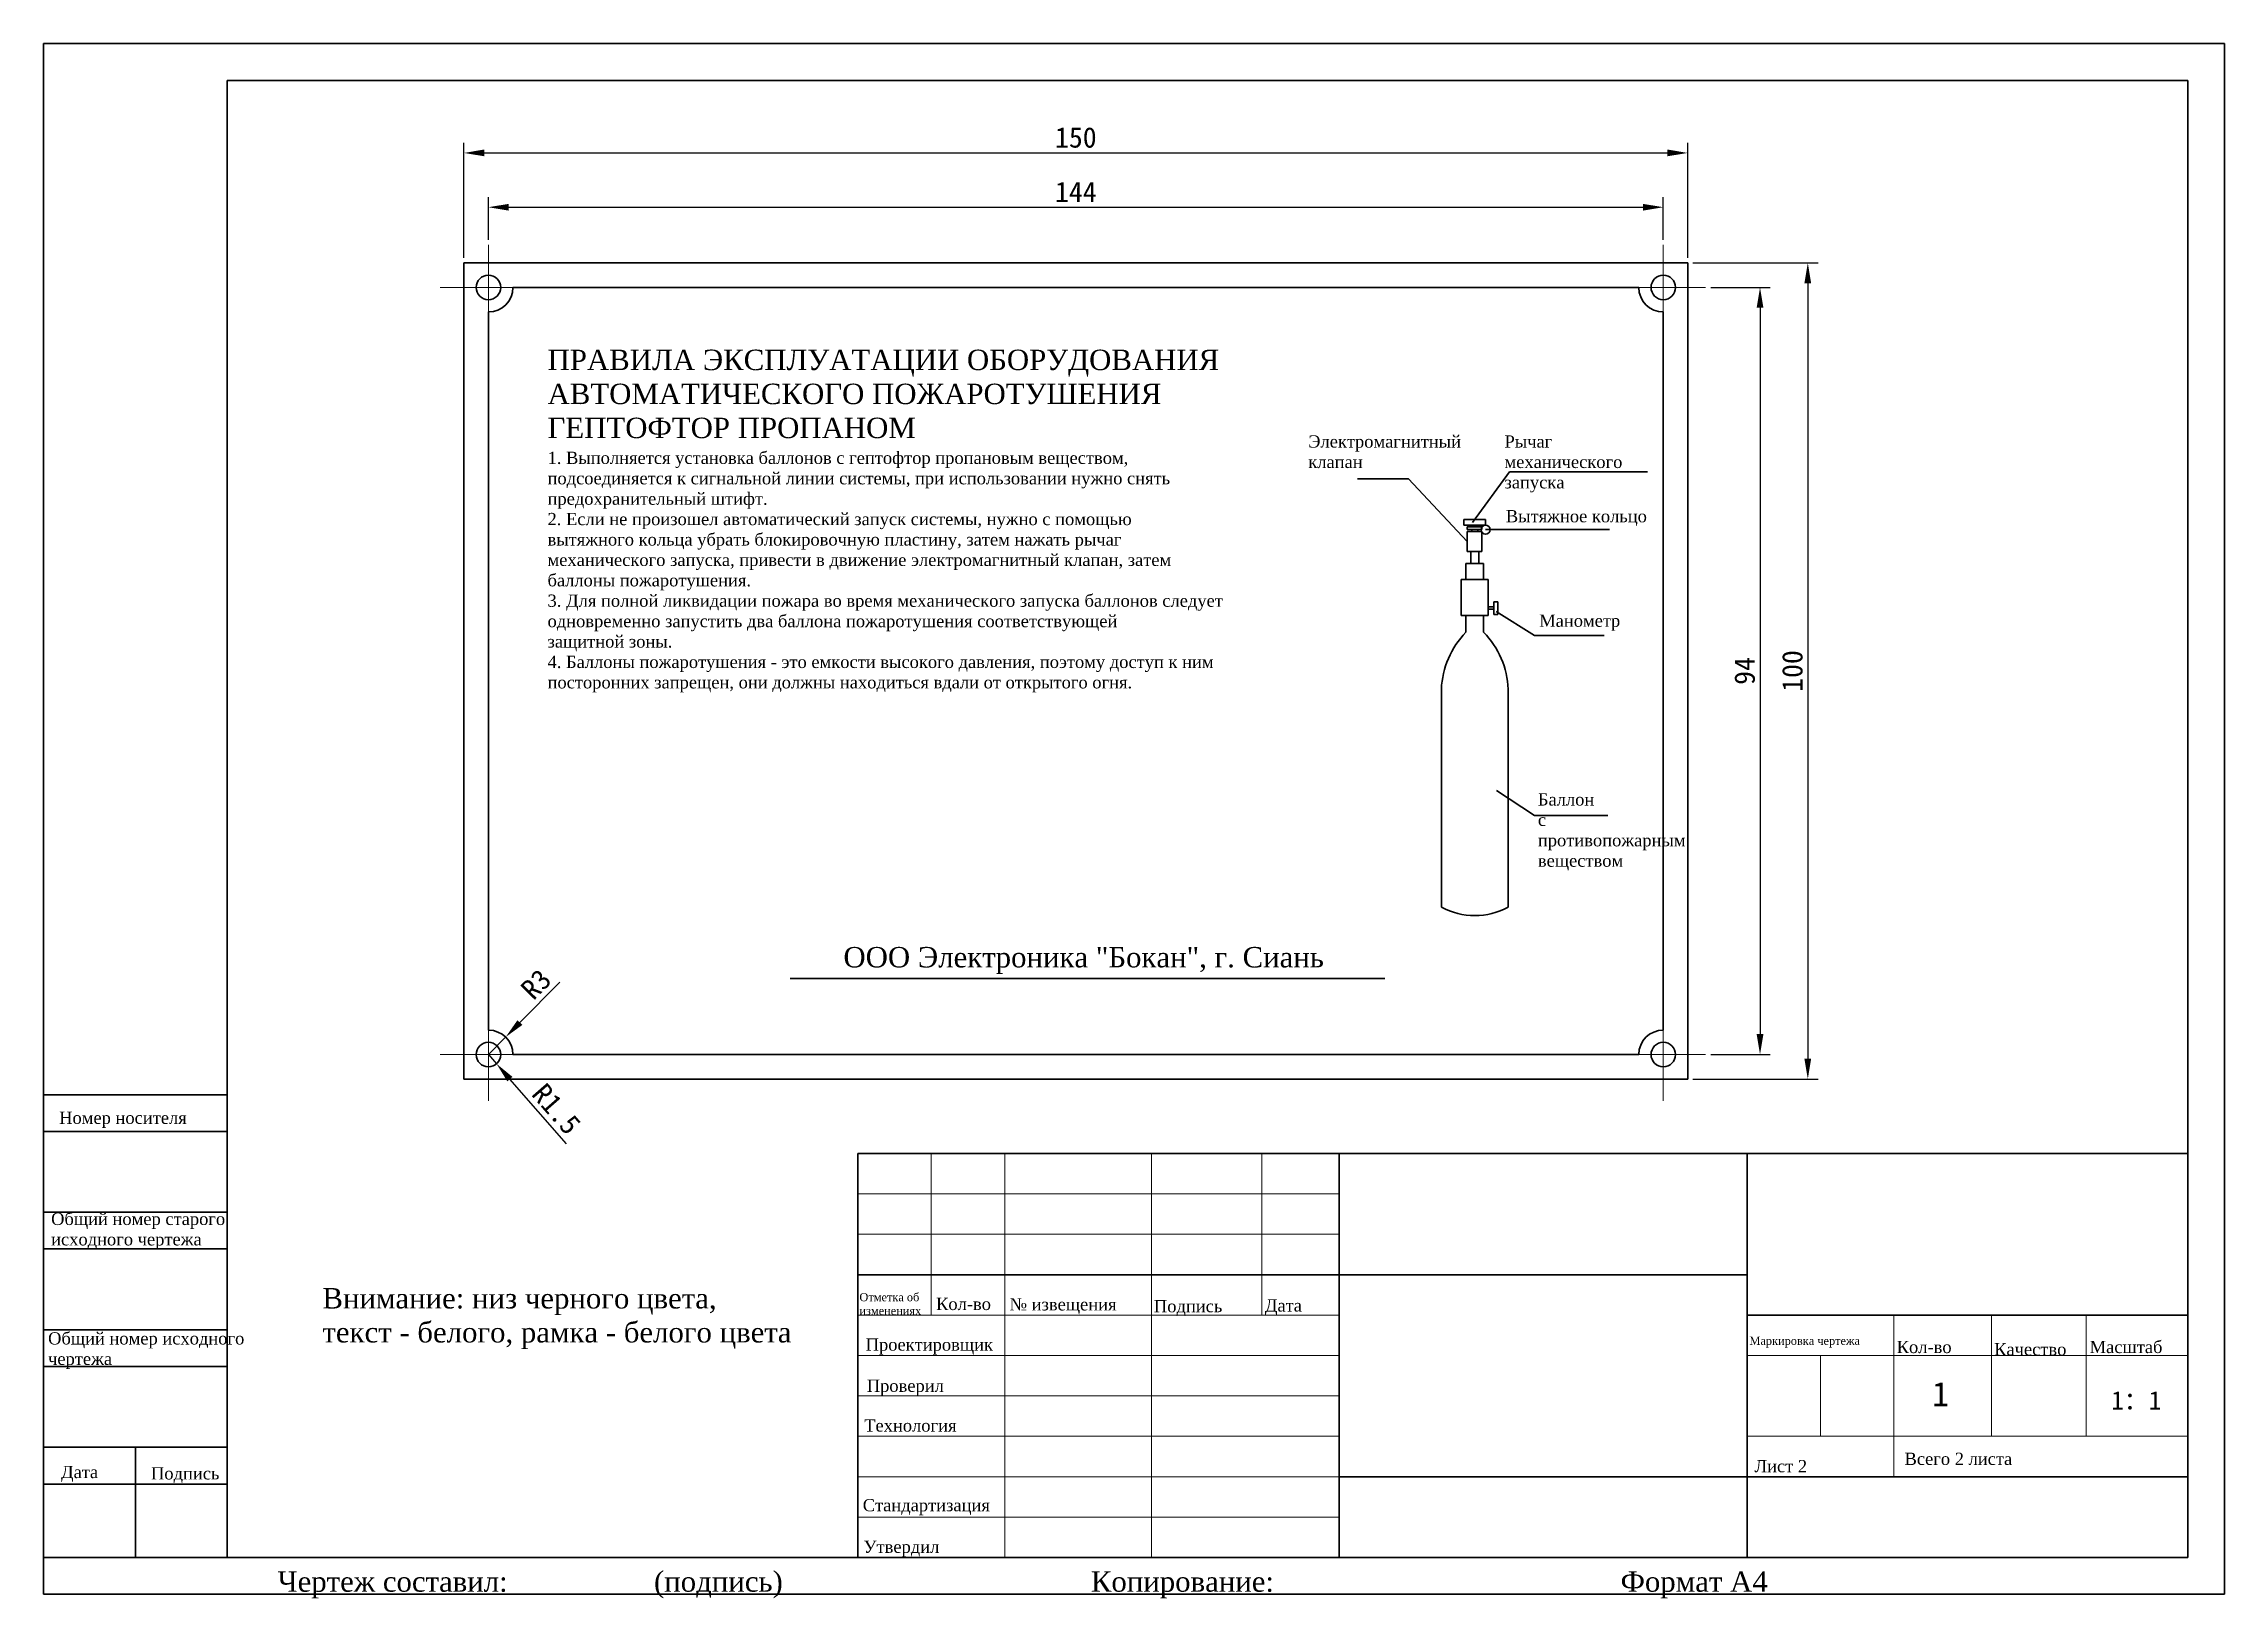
# Model space of a CAD drawing. Header units: millimetres. Extents: x 690 to 1461, y 516 to 784.
# Drawn here: x 1194.2 to 1461.5, y 533.2 to 723.7 of the extents above; entities that cross this region are included whole.
import ezdxf

# ---------------------------------------------------------------- set-up
doc = ezdxf.new("R2010")
doc.units = ezdxf.units.MM
doc.linetypes.add('CENTER2', pattern=[28.575, 19.05, -3.175, 3.175, -3.175])
doc.layers.get('0').update_dxf_attribs({"lineweight": 35})
for name, color, linetype, lineweight in [('cent', 1, 'CENTER2', 18), ('dim', 3, 'Continuous', 18), ('hth', 5, 'Continuous', 18)]:
    doc.layers.add(name, color=color, linetype=linetype, lineweight=lineweight)
doc.styles.add('ISOCP', font='SIMHEI.TTF')
doc.styles.get("Standard").update_dxf_attribs({"font": 'SimSun.ttf'})
doc.dimstyles.new('ISO-25', dxfattribs={"dimtxt": 2.5, "dimasz": 2.5, "dimexe": 1.25, "dimexo": 0.625, "dimtad": 1, "dimdsep": 46, "dimtxsty": 'Standard', "dimcen": 2.5, "dimadec": 0, "dimazin": 0, "dimtfac": 1, "dimtmove": 0, "dimatfit": 3, "dimfxl": 1, "dimarcsym": 0})

msp = doc.modelspace()

# ---------------------------------------------------------------- texts
at = {"attachment_point": 1}
for s, insert, char_height in [('{\\fTimes New Roman|b0|i0|c204|p18;ПРАВИЛА ЭКСПЛУАТАЦИИ ОБОРУДОВАНИЯ \\PАВТОМАТИЧЕСКОГО ПОЖАРОТУШЕНИЯ\\PГЕПТОФТОР ПРОПАНОМ\\P\\H0.6x;1. Выполняется установка баллонов с гептофтор пропановым веществом,\\Pподсоединяется к сигнальной линии системы, при использовании нужно снять \\Pпредохранительный штифт.\\P2. Если не произошел автоматический запуск системы, нужно с помощью\\Pвытяжного кольца убрать блокировочную пластину, затем нажать рычаг\\Pмеханического запуска, привести в движение электромагнитный клапан, затем\\Pбаллоны пожаротушения.\\P3. Для полной ликвидации пожара во время механического запуска баллонов следует\\Pодновременно запустить два баллона пожаротушения соответствующей \\Pзащитной зоны.\\P4. Баллоны пожаротушения - это емкости высокого давления, поэтому доступ к ним\\Pпосторонних запрещен, они должны находиться вдали от открытого огня.}', (1255.9468, 686.2231), 2.5), ('{\\fTimes New Roman|b0|i0|c204|p18;Электромагнитный\\Pклапан}', (1349.1928, 675.7231), 1.5), ('{\\fTimes New Roman|b0|i0|c204|p18;Вытяжное кольцо}', (1373.4061, 666.5689), 1.5), ('{\\fTimes New Roman|b0|i0|c204|p18;Манометр}', (1377.4991, 653.7673), 1.5), ('{\\fTimes New Roman|b0|i0|c204|p18;ООО Электроника "Бокан", г. Сиань}', (1292.2132, 613.0286), 2.5), ('{\\fTimes New Roman|b0|i0|c204|p18;Номер носителя}', (1196.0833, 592.8554), 1.5), ('{\\fTimes New Roman|b0|i0|c204|p18;Общий номер старого\\Pисходного чертежа}', (1195.0976, 580.4634), 1.5), ('{\\fTimes New Roman|b0|i0|c204|p18;Внимание: низ черного цвета, \\Pтекст - белого, рамка - белого цвета}', (1228.3538, 571.2337), 2.5), ('{\\fTimes New Roman|b0|i0|c204|p18;Отметка об\\Pизменениях}', (1294.175, 570.6247), 1), ('{\\fTimes New Roman|b0|i0|c204|p18;Кол-во}', (1303.5662, 570.0438), 1.5), ('{\\fTimes New Roman|b0|i0|c204|p18;№ извещения}', (1312.5608, 569.9937), 1.5), ('{\\fTimes New Roman|b0|i0|c204|p18;Подпись}', (1330.2698, 569.7702), 1.5), ('{\\fTimes New Roman|b0|i0|c204|p18;Дата}', (1343.8671, 569.8589), 1.5), ('{\\fTimes New Roman|b0|i0|c204|p18;Общий номер исходного\\Pчертежа}', (1194.7277, 565.8201), 1.5), ('{\\fTimes New Roman|b0|i0|c204|p18;Проектировщик}', (1294.9385, 565.0672), 1.5), ('{\\fTimes New Roman|b0|i0|c204|p18;Маркировка чертежа}', (1403.2689, 565.2774), 1), ('{\\fTimes New Roman|b0|i0|c204|p18;Кол-во}', (1421.3141, 564.7687), 1.5), ('{\\fTimes New Roman|b0|i0|c204|p18;Качество}', (1433.2544, 564.4863), 1.5), ('{\\fTimes New Roman|b0|i0|c204|p18;Масштаб}', (1444.964, 564.7689), 1.5), ('{\\fTimes New Roman|b0|i0|c204|p18;Проверил}', (1295.0726, 560.018), 1.5), ('{\\fTimes New Roman|b0|i0|c204|p18;Технология}', (1294.7596, 555.1476), 1.5), ('{\\fTimes New Roman|b0|i0|c204|p18;Всего 2 листа}', (1422.2751, 551.0623), 1.5), ('{\\fTimes New Roman|b0|i0|c204|p18;Дата}', (1196.3113, 549.4508), 1.5), ('{\\fTimes New Roman|b0|i0|c204|p18;Лист 2}', (1403.8956, 550.1633), 1.5), ('{\\fTimes New Roman|b0|i0|c204|p18;Утвердил}', (1294.6705, 540.2897), 1.5), ('{\\fTimes New Roman|b0|i0|c204|p18;Чертеж составил:                   (подпись)                                        Копирование:                                             Формат А4}', (1222.8595, 536.5244), 2.5)]:
    msp.add_mtext(s, dxfattribs=dict(at, insert=insert, char_height=char_height))
at = {"char_height": 1.5, "attachment_point": 1}
for s, insert, width in [('{\\fTimes New Roman|b0|i0|c204|p18;Рычаг механического запуска}', (1373.2425, 675.7231), 0.163604), ('{\\fTimes New Roman|b0|i0|c204|p18;Баллон с противопожарным веществом}', (1377.3355, 631.8626), 0.163602), ('{\\fTimes New Roman|b0|i0|c204|p18;Подпись}', (1207.3405, 549.2812), 0.226239), ('{\\fTimes New Roman|b0|i0|c204|p18;Стандартизация}', (1294.5811, 545.3835), 0.044719)]:
    msp.add_mtext(s, dxfattribs=dict(at, insert=insert, width=width))
at = {"color": 0, "insert": (1426.6991, 558.246), "char_height": 3, "width": 15, "attachment_point": 5, "style": 'ISOCP'}
msp.add_mtext('{\\f宋体|b0|i0|c134|p2;1}', dxfattribs=at)
at = {"color": 0, "insert": (1450.6751, 557.4697), "char_height": 2.25, "width": 9.4159, "attachment_point": 5}
msp.add_mtext('{\\f宋体|b0|i0|c134|p2;1：1}', dxfattribs=at)

# ---------------------------------------------------------------- blocks, each defined once
blk = doc.blocks.new('*D14')
at = {"layer": 'Defpoints', "color": 0}
for p in [(1395.7, 710.33), (1245.7, 696.85), (1395.7, 696.85)]:
    blk.add_point(p, dxfattribs=at)
at = {"layer": 'dim', "color": 0, "lineweight": -2}
for p, q in [((1245.7, 697.47), (1245.7, 711.58)), ((1395.7, 697.47), (1395.7, 711.58)), ((1248.2, 710.33), (1393.2, 710.33))]:
    blk.add_line(p, q, dxfattribs=at)
at = {"layer": 'dim', "color": 0}
for points in [[(1248.2, 710.75), (1248.2, 709.92), (1245.7, 710.33)], [(1393.2, 710.75), (1393.2, 709.92), (1395.7, 710.33)]]:
    blk.add_solid(points, dxfattribs=at)
at = {"layer": 'dim', "color": 0, "insert": (1320.7, 712.21), "char_height": 2.5, "attachment_point": 5}
blk.add_mtext('150', dxfattribs=at)
blk = doc.blocks.new('*D15')
at = {"layer": 'Defpoints', "color": 0}
for p in [(1392.7, 703.68), (1248.7, 699.07), (1392.7, 699.07)]:
    blk.add_point(p, dxfattribs=at)
at = {"layer": 'dim', "color": 0, "lineweight": -2}
for p, q in [((1248.7, 699.69), (1248.7, 704.93)), ((1251.2, 703.68), (1390.2, 703.68)), ((1392.7, 699.69), (1392.7, 704.93))]:
    blk.add_line(p, q, dxfattribs=at)
at = {"layer": 'dim', "color": 0}
for points in [[(1251.2, 704.09), (1251.2, 703.26), (1248.7, 703.68)], [(1390.2, 704.09), (1390.2, 703.26), (1392.7, 703.68)]]:
    blk.add_solid(points, dxfattribs=at)
at = {"layer": 'dim', "color": 0, "insert": (1320.7, 705.55), "char_height": 2.5, "attachment_point": 5}
blk.add_mtext('144', dxfattribs=at)
blk = doc.blocks.new('*D16')
at = {"layer": 'Defpoints', "color": 0}
for p in [(1395.7, 696.85), (1395.7, 596.85), (1410.42, 596.85)]:
    blk.add_point(p, dxfattribs=at)
at = {"layer": 'dim', "color": 0, "lineweight": -2}
for p, q in [((1396.33, 696.85), (1411.67, 696.85)), ((1410.42, 694.35), (1410.42, 599.35)), ((1396.33, 596.85), (1411.67, 596.85))]:
    blk.add_line(p, q, dxfattribs=at)
at = {"layer": 'dim', "color": 0}
for points in [[(1410, 694.35), (1410.83, 694.35), (1410.42, 696.85)], [(1410, 599.35), (1410.83, 599.35), (1410.42, 596.85)]]:
    blk.add_solid(points, dxfattribs=at)
at = {"layer": 'dim', "color": 0, "insert": (1408.54, 646.85), "char_height": 2.5, "attachment_point": 5, "rotation": 90}
blk.add_mtext('100', dxfattribs=at)
blk = doc.blocks.new('*D17')
at = {"layer": 'Defpoints', "color": 0}
for p in [(1397.89, 693.85), (1397.89, 599.85), (1404.56, 599.85)]:
    blk.add_point(p, dxfattribs=at)
at = {"layer": 'dim', "color": 0, "lineweight": -2}
for p, q in [((1398.52, 693.85), (1405.81, 693.85)), ((1404.56, 691.35), (1404.56, 602.35)), ((1398.52, 599.85), (1405.81, 599.85))]:
    blk.add_line(p, q, dxfattribs=at)
at = {"layer": 'dim', "color": 0}
for points in [[(1404.15, 691.35), (1404.98, 691.35), (1404.56, 693.85)], [(1404.15, 602.35), (1404.98, 602.35), (1404.56, 599.85)]]:
    blk.add_solid(points, dxfattribs=at)
at = {"layer": 'dim', "color": 0, "insert": (1402.69, 646.85), "char_height": 2.5, "attachment_point": 5, "rotation": 90}
blk.add_mtext('94', dxfattribs=at)
blk = doc.blocks.new('*D18')
at = {"layer": 'Defpoints', "color": 0}
for p in [(1250.81, 601.99), (1248.7, 599.85)]:
    blk.add_point(p, dxfattribs=at)
at = {"layer": 'dim', "color": 0, "lineweight": -2}
for p, q in [((1257.44, 608.73), (1252.56, 603.77)), ((1248.7, 599.85), (1250.81, 601.99))]:
    blk.add_line(p, q, dxfattribs=at)
at = {"layer": 'dim', "color": 0}
blk.add_solid([(1252.26, 604.06), (1252.86, 603.48), (1250.81, 601.99)], dxfattribs=at)
at = {"layer": 'dim', "color": 0, "insert": (1254.54, 608.46), "char_height": 2.5, "attachment_point": 5, "rotation": 45.477}
blk.add_mtext('R3', dxfattribs=at)
blk = doc.blocks.new('*D19')
at = {"layer": 'Defpoints', "color": 0}
for p in [(1248.7, 599.85), (1249.69, 598.72)]:
    blk.add_point(p, dxfattribs=at)
at = {"layer": 'dim', "color": 0, "lineweight": -2}
for p, q in [((1248.7, 599.85), (1249.69, 598.72)), ((1258.25, 588.92), (1251.34, 596.84))]:
    blk.add_line(p, q, dxfattribs=at)
at = {"layer": 'dim', "color": 0}
blk.add_solid([(1251.65, 597.11), (1251.02, 596.56), (1249.69, 598.72)], dxfattribs=at)
at = {"layer": 'dim', "color": 0, "insert": (1257.03, 593.17), "char_height": 2.5, "attachment_point": 5, "rotation": 311.1313}
blk.add_mtext('R1.5', dxfattribs=at)

# ---------------------------------------------------------------- dimensions: what is measured, and where the dimension line sits
at = {"layer": 'dim', "color": 0}
for base, p1, p2, picture, middle in [((1395.7049, 710.3342), (1245.7049, 696.8479), (1395.7049, 696.8479), '*D14', (1320.7049, 710.3342)), ((1392.7049, 703.6753), (1248.7049, 699.0655), (1392.7049, 699.0655), '*D15', (1320.7049, 703.6753))]:
    dim = msp.add_linear_dim(base=base, p1=p1, p2=p2, dimstyle='ISO-25', dxfattribs=at)
    dim.commit()
    dim.dimension.update_dxf_attribs({"geometry": picture, "text_midpoint": middle, "dimtype": 160})
for base, p1, p2, picture, middle in [((1410.4158, 596.8479), (1395.7049, 696.8479), (1395.7049, 596.8479), '*D16', (1410.4158, 646.8479)), ((1404.5624, 599.8479), (1397.8922, 693.8479), (1397.8922, 599.8479), '*D17', (1404.5624, 646.8479))]:
    dim = msp.add_linear_dim(base=base, p1=p1, p2=p2, angle=90, dimstyle='ISO-25', dxfattribs=at)
    dim.commit()
    dim.dimension.update_dxf_attribs({"geometry": picture, "text_midpoint": middle, "dimtype": 160})
for mpoint, picture, middle in [((1250.8085, 601.9868), '*D18', (1254.5408, 608.4557)), ((1249.6916, 598.7181), '*D19', (1257.0285, 593.1674))]:
    dim = msp.add_radius_dim(center=(1248.7049, 599.8479), mpoint=mpoint, dimstyle='ISO-25', dxfattribs=at)
    dim.commit()
    dim.dimension.update_dxf_attribs({"geometry": picture, "text_midpoint": middle})

# ---------------------------------------------------------------- linework, layer by layer
at = {"color": 0}
for p, q in [((1194.1795, 723.7245), (1194.1795, 533.7245)), ((1461.4795, 723.7245), (1194.1795, 723.7245)), ((1461.4795, 533.7245), (1461.4795, 723.7245)), ((1216.6795, 538.2245), (1216.6795, 719.2245)), ((1456.9795, 719.2245), (1216.6795, 719.2245)), ((1456.9795, 538.2245), (1456.9795, 719.2245)), ((1245.7049, 596.8479), (1245.7049, 696.8479)), ((1245.7049, 696.8479), (1395.7049, 696.8479)), ((1395.7049, 696.8479), (1395.7049, 596.8479)), ((1251.7049, 693.8479), (1389.7049, 693.8479)), ((1248.7049, 602.8479), (1248.7049, 690.8479)), ((1392.7049, 690.8479), (1392.7049, 602.8479)), ((1369.3205, 665.0283), (1373.8353, 671.2629)), ((1373.8353, 671.2629), (1390.7747, 671.2629)), ((1361.4643, 670.38), (1355.2097, 670.38)), ((1368.6606, 662.7101), (1361.4643, 670.38)), ((1368.2692, 665.4221), (1370.9216, 665.4221)), ((1368.2692, 664.7134), (1368.2692, 665.4221)), ((1370.9216, 664.7134), (1368.2692, 664.7134)), ((1368.6606, 663.9306), (1370.4702, 663.9306)), ((1368.6606, 661.4896), (1368.6606, 663.9306)), ((1368.6682, 664.4993), (1370.4562, 664.4993)), ((1368.6682, 664.1671), (1368.6682, 664.4993)), ((1370.4562, 664.1671), (1368.6682, 664.1671)), ((1369.22, 664.4993), (1369.22, 664.7136)), ((1369.22, 664.7136), (1369.9799, 664.7136)), ((1369.22, 663.9296), (1369.22, 664.1671)), ((1369.9799, 663.9296), (1369.22, 663.9296)), ((1369.9799, 664.7136), (1369.9799, 664.4993)), ((1369.9799, 664.1671), (1369.9799, 663.9296)), ((1370.4562, 664.4993), (1370.4562, 664.1671)), ((1370.4702, 663.9306), (1370.4702, 661.4896)), ((1370.9216, 665.4221), (1370.9216, 664.7134)), ((1370.9216, 664.1671), (1386.1, 664.1671)), ((1370.4702, 661.4896), (1368.6606, 661.4896)), ((1369.1148, 661.4811), (1370.0771, 661.4811)), ((1369.1148, 660.0315), (1369.1148, 661.4811)), ((1370.0771, 661.4811), (1370.0771, 660.0315)), ((1367.9141, 658.0568), (1371.2441, 658.0568)), ((1367.9141, 653.6523), (1367.9141, 658.0568)), ((1368.5221, 658.0568), (1368.5221, 660.0315)), ((1368.5221, 660.0315), (1370.6857, 660.0315)), ((1370.0771, 660.0315), (1369.1148, 660.0315)), ((1370.6857, 658.0568), (1370.6857, 660.0315)), ((1371.2441, 658.0568), (1371.2441, 653.6523)), ((1371.9362, 655.3319), (1372.4131, 655.3319)), ((1371.9362, 653.782), (1371.9362, 655.3319)), ((1372.4131, 655.3319), (1372.4131, 653.782)), ((1371.2441, 653.6523), (1367.9141, 653.6523)), ((1368.5221, 651.5922), (1368.5221, 653.6523)), ((1370.6857, 651.5922), (1370.6857, 653.6523)), ((1371.2441, 654.7033), (1371.9362, 654.7033)), ((1371.9362, 654.4106), (1371.2441, 654.4106)), ((1371.9362, 654.7033), (1371.9362, 654.4106)), ((1372.4131, 653.782), (1371.9362, 653.782)), ((1372.2097, 654.1218), (1376.9246, 651.1796)), ((1376.9246, 651.1796), (1385.4587, 651.1796)), ((1365.5053, 644.6147), (1365.5053, 617.9209)), ((1373.7024, 644.6147), (1373.7024, 617.9209)), ((1372.2465, 632.203), (1376.9246, 629.1314)), ((1376.9246, 629.1314), (1385.8892, 629.1314)), ((1285.6777, 609.185), (1358.5617, 609.185)), ((1389.7049, 599.8479), (1251.7049, 599.8479)), ((1395.7049, 596.8479), (1245.7049, 596.8479)), ((1216.6795, 594.9245), (1194.1795, 594.9245)), ((1216.6795, 590.4245), (1194.1795, 590.4245)), ((1216.6795, 587.7245), (1216.6795, 538.2245)), ((1293.9795, 587.7245), (1456.9795, 587.7245)), ((1293.9795, 538.2245), (1293.9795, 587.7245)), ((1352.9795, 538.2245), (1352.9795, 587.7245)), ((1402.9795, 538.2245), (1402.9795, 587.7245)), ((1216.6795, 580.5245), (1194.1795, 580.5245)), ((1216.6795, 576.0245), (1194.1795, 576.0245)), ((1293.9795, 572.8745), (1402.9795, 572.8745)), ((1402.9795, 567.9245), (1456.9795, 567.9245)), ((1216.6795, 566.1245), (1194.1795, 566.1245)), ((1216.6795, 561.6245), (1194.1795, 561.6245)), ((1216.6795, 551.7245), (1194.1795, 551.7245)), ((1205.4295, 551.7245), (1205.4295, 538.2245)), ((1352.9795, 548.1245), (1402.9795, 548.1245)), ((1402.9795, 548.1245), (1456.9795, 548.1245)), ((1216.6795, 547.2245), (1194.1795, 547.2245)), ((1216.6795, 538.2245), (1194.1795, 538.2245)), ((1216.6795, 538.2245), (1456.9795, 538.2245)), ((1194.1795, 533.7245), (1461.4795, 533.7245))]:
    msp.add_line(p, q, dxfattribs=at)
for centre, radius in [((1248.7049, 693.8479), 1.5), ((1392.7049, 693.8479), 1.5), ((1370.9216, 664.1671), 0.5535), ((1248.7049, 599.8479), 1.5), ((1392.7049, 599.8479), 1.5)]:
    msp.add_circle(centre, radius, dxfattribs=at)
for centre, radius, start, end in [((1248.7049, 693.8479), 3, 270, 0), ((1392.7049, 693.8479), 3, 180, 270), ((1376.1196, 644.1665), 10.6237, 135.655325, 177.582258), ((1363.0881, 644.1665), 10.6237, 2.417742, 44.344675), ((1369.6039, 625.5076), 8.623, 241.620933, 298.379067), ((1248.7049, 599.8479), 3, 0, 90), ((1392.7049, 599.8479), 3, 90, 180)]:
    msp.add_arc(centre, radius, start, end, dxfattribs=at)
at = {"layer": 'cent', "color": 0}
for p, q in [((1248.7049, 688.1849), (1248.7049, 699.0655)), ((1392.7049, 688.1849), (1392.7049, 699.0655)), ((1242.7656, 693.8479), (1253.8922, 693.8479)), ((1386.7656, 693.8479), (1397.8922, 693.8479)), ((1248.7049, 594.1849), (1248.7049, 605.0655)), ((1392.7049, 594.1849), (1392.7049, 605.0655)), ((1242.7656, 599.8479), (1253.8922, 599.8479)), ((1386.7656, 599.8479), (1397.8922, 599.8479))]:
    msp.add_line(p, q, dxfattribs=at)
at = {"layer": 'hth', "color": 0}
for p, q in [((1302.9795, 567.9245), (1302.9795, 587.7245)), ((1311.9795, 538.2245), (1311.9795, 587.7245)), ((1329.9795, 538.2245), (1329.9795, 587.7245)), ((1343.4795, 567.9245), (1343.4795, 587.7245)), ((1293.9795, 582.7745), (1352.9795, 582.7745)), ((1293.9795, 577.8245), (1352.9795, 577.8245)), ((1293.9795, 567.9245), (1352.9795, 567.9245)), ((1420.9795, 548.1245), (1420.9795, 567.9245)), ((1432.93, 553.0745), (1432.93, 567.9245)), ((1444.5349, 553.0745), (1444.5349, 567.9245)), ((1293.9795, 562.9745), (1352.9795, 562.9745)), ((1402.9795, 562.9745), (1456.9795, 562.9745)), ((1411.9795, 553.0745), (1411.9795, 562.9745)), ((1293.9795, 558.0245), (1352.9795, 558.0245)), ((1352.9795, 553.0745), (1293.9795, 553.0745)), ((1402.9795, 553.0745), (1456.9795, 553.0745)), ((1293.9795, 548.1245), (1352.9795, 548.1245)), ((1293.9795, 543.1745), (1352.9795, 543.1745))]:
    msp.add_line(p, q, dxfattribs=at)

msp.set_redraw_order([(e.dxf.handle, doc.entitydb.next_handle()) for e in msp.query("TEXT MTEXT ATTDEF DIMENSION ARC_DIMENSION")])  # texts and dimensions are drawn at this point

doc.saveas('drawing.dxf')
